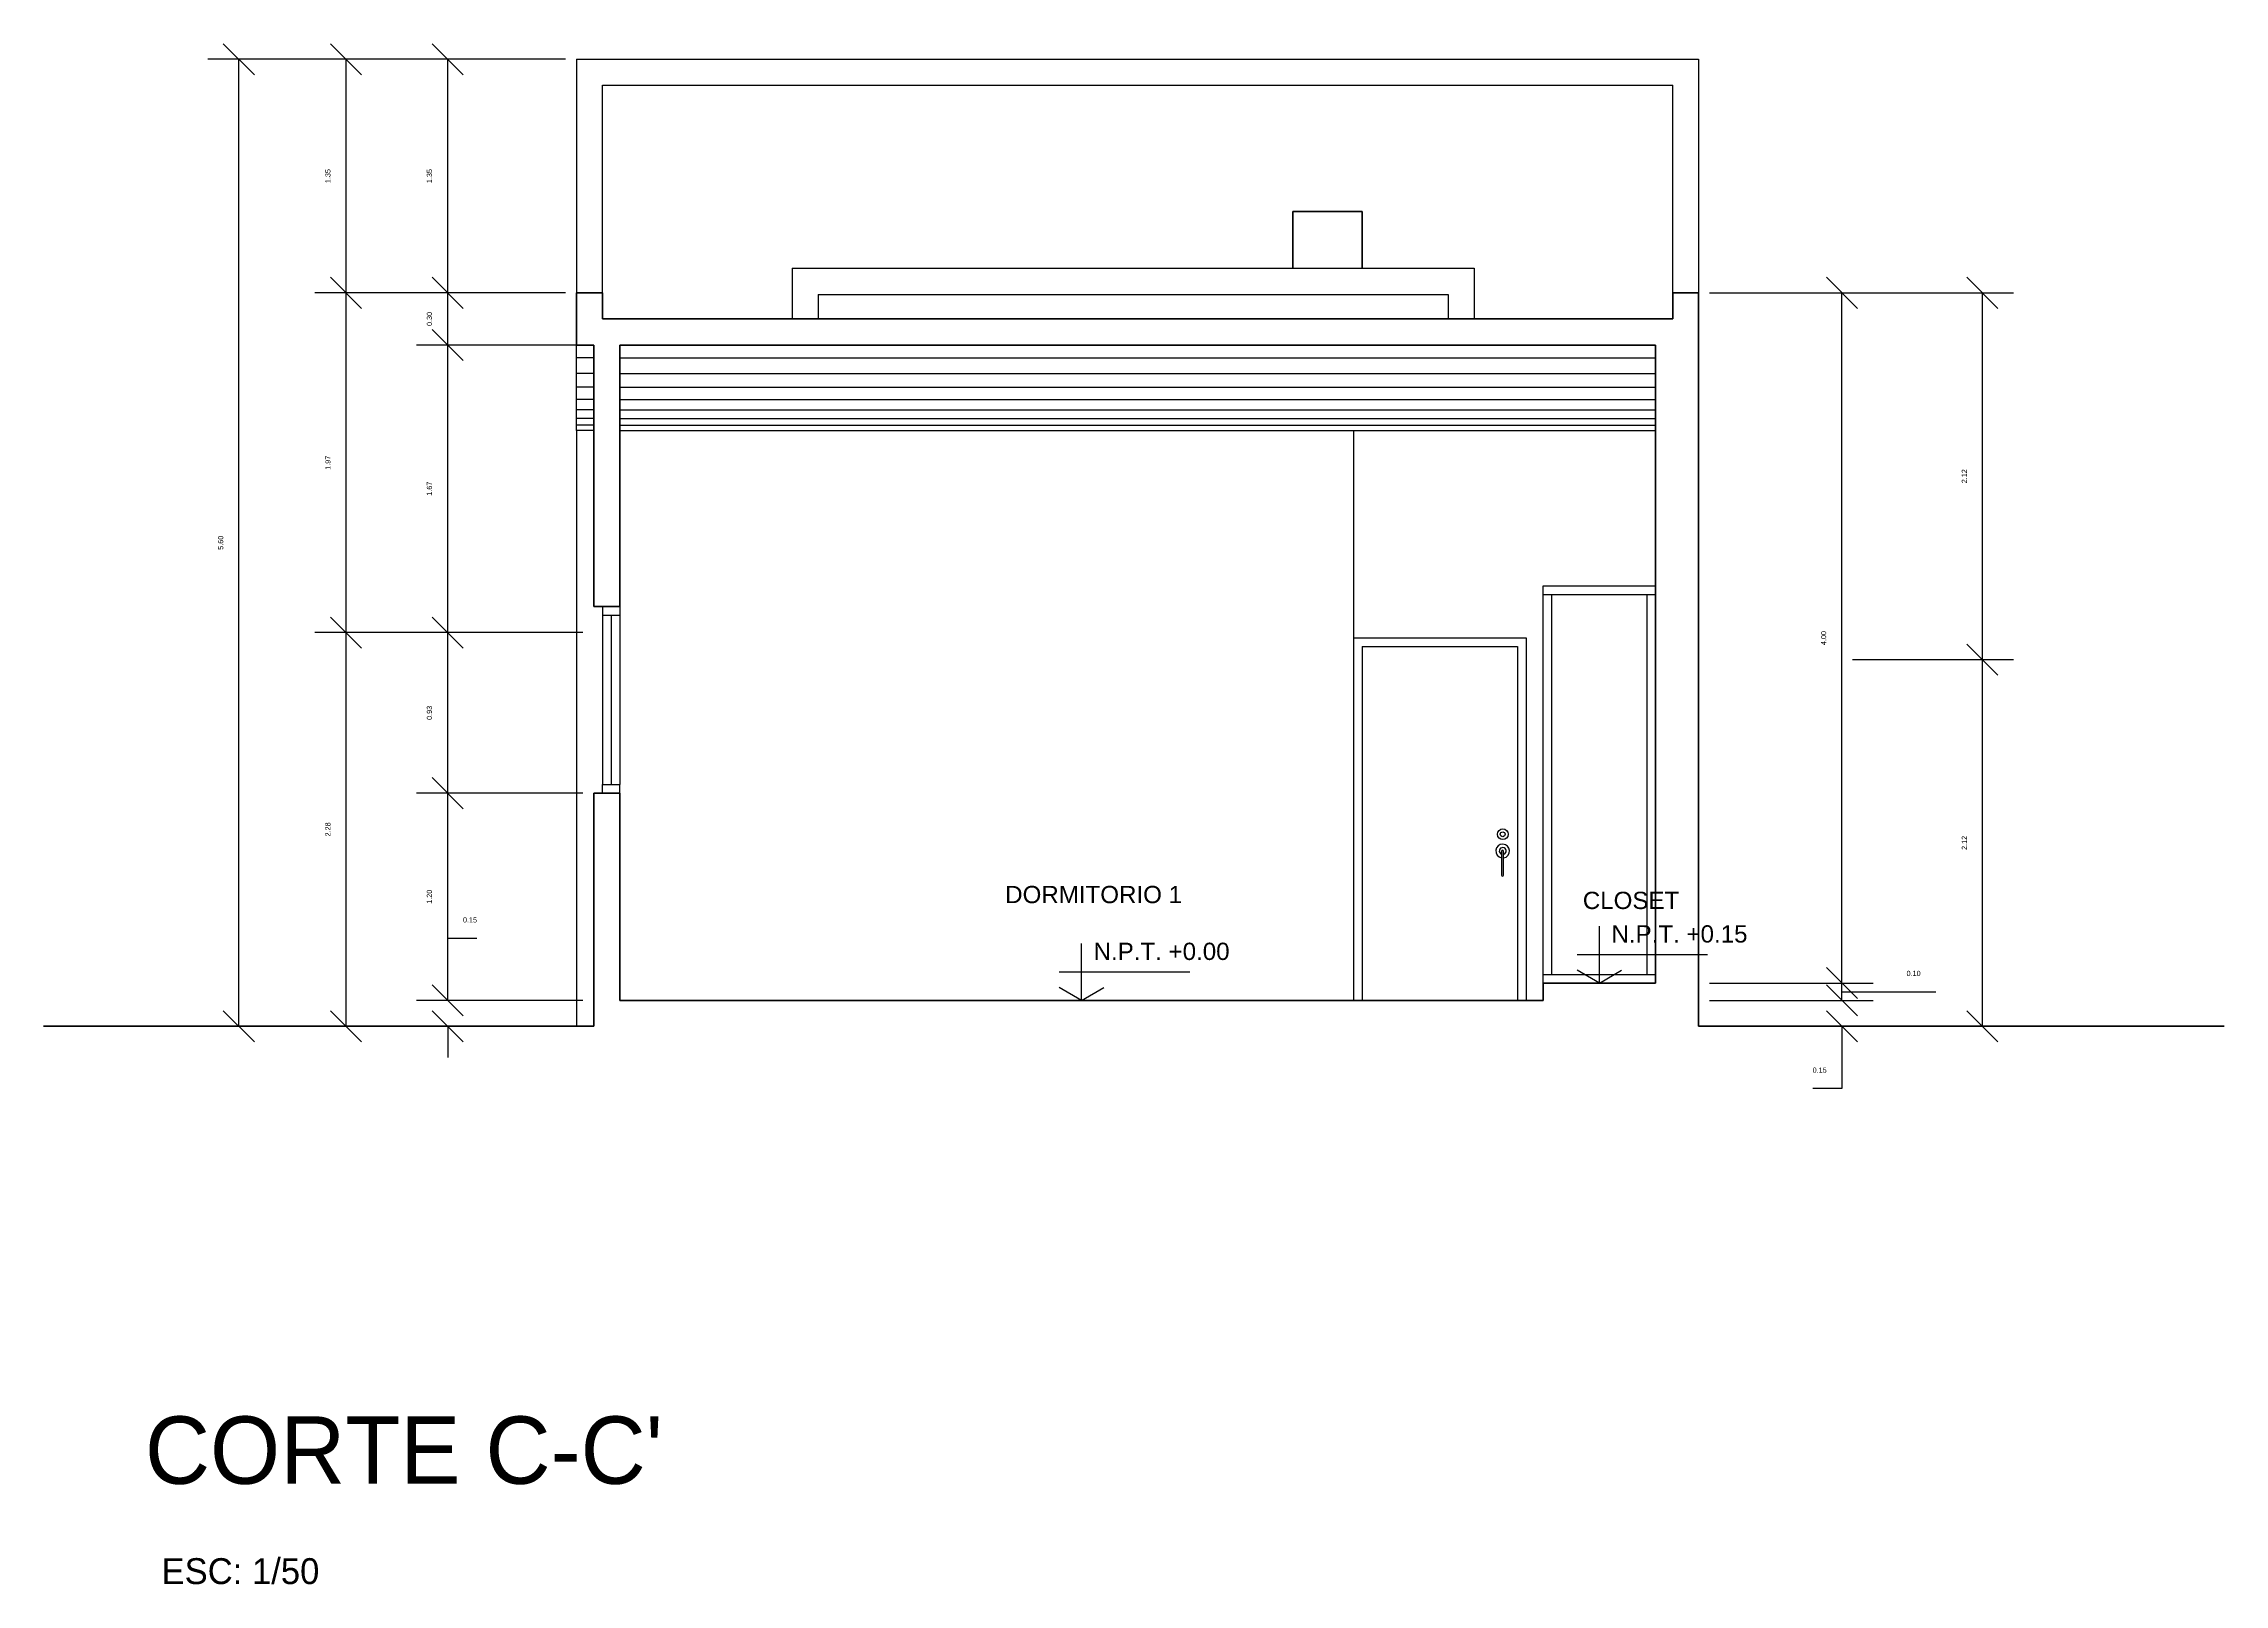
# Model space of a CAD drawing. Header units: millimetres. Extents: x 1110 to 1214, y 1038 to 1099.
# Drawn here: x 1196.01 to 1208.64, y 1039.23 to 1048.15 of the extents above; entities that cross this region are included whole.
import ezdxf

# ---------------------------------------------------------------- set-up
doc = ezdxf.new("R2010")
doc.units = ezdxf.units.MM
for name, color, linetype in [('DOOR', 33, 'Continuous'), ('MUEBLES', 253, 'Continuous'), ('PUERTAS', 35, 'Continuous')]:
    doc.layers.add(name, color=color, linetype=linetype)
for name, color, linetype, lineweight in [('ELEVACIONES', 140, 'Continuous', 30), ('muros', 150, 'Continuous', 70), ('texto de titulo', 7, 'Continuous', 40), ('TEXTOS', 251, 'Continuous', 60)]:
    doc.layers.add(name, color=color, linetype=linetype, lineweight=lineweight)
doc.styles.add('Annotative', font='arial.ttf')
doc.styles.add('DESCRIPCION', font='arial.ttf', dxfattribs={"height": 0.1})
doc.styles.get("Standard").update_dxf_attribs({"font": 'arial.ttf'})
doc.dimstyles.get("Standard").update_dxf_attribs({"dimtxt": 0.03, "dimasz": 0.18, "dimexe": 0.18, "dimexo": 0.0625, "dimgap": 0.09, "dimtad": 1, "dimtoh": 1, "dimzin": 0, "dimdsep": 46, "dimtxsty": 'Annotative', "dimblk": 'OBLIQUE', "dimcen": 0.09, "dimadec": 0, "dimazin": 0, "dimtfac": 1, "dimtofl": 0, "dimtmove": 0, "dimatfit": 3, "dimldrblk": 'OBLIQUE', "dimfxl": 1, "dimtolj": 1, "dimtzin": 0, "dimarcsym": 0})

# ---------------------------------------------------------------- blocks, each defined once
blk = doc.blocks.new('A$C5B13684F')
for p, q in [((0.129, 0), (0.129, 0.33)), ((0, 0.165), (0.756, 0.165))]:
    blk.add_line(p, q)
at = {"lineweight": 30}
for q in [(0, 0.074), (0.258, 0.074)]:
    blk.add_line((0.129, 0), q, dxfattribs=at)
at = {"insert": (0.199, 0.334), "char_height": 0.1, "attachment_point": 1, "style": 'DESCRIPCION'}
blk.add_mtext_dynamic_manual_height_columns('N.P.T. +0.00', width=0.7841, gutter_width=0.5, heights=[0], dxfattribs=at)
blk = doc.blocks.new('A$C630719DE')
at = {"layer": 'PUERTAS'}
for p, q in [((0.033, 0.143), (0.033, 0.006)), ((0.045, 0.006), (0.045, 0.143))]:
    blk.add_line(p, q, dxfattribs=at)
for centre, radius in [((0.041, 0.242), 0.031), ((0.04, 0.242), 0.014)]:
    blk.add_circle(centre, radius, dxfattribs=at)
for centre, radius, start, end in [((0.04, 0.145), 0.0398, 277.2148, 259.8733), ((0.04, 0.145), 0.0198, 284.6179, 249.3095), ((0.039, 0.143), 0.006, 0, 180), ((0.039, 0.006), 0.006, 180, 0)]:
    blk.add_arc(centre, radius, start, end, dxfattribs=at)
blk = doc.blocks.new('_Oblique')
at = {"color": 0, "linetype": 'ByBlock', "lineweight": -2}
blk.add_line((-0.5, -0.5), (0.5, 0.5), dxfattribs=at)
blk = doc.blocks.new('*D31')
at = {"color": 0, "lineweight": -2}
for p, q in [((1199.136, 1043.81), (1198.173, 1043.81)), ((1198.353, 1042.61), (1198.353, 1043.81)), ((1199.136, 1042.61), (1198.173, 1042.61))]:
    blk.add_line(p, q, dxfattribs=at)
at = {"layer": 'Defpoints', "color": 0}
for p in [(1198.353, 1043.81), (1199.199, 1043.81), (1199.199, 1042.61)]:
    blk.add_point(p, dxfattribs=at)
at = {"color": 0, "lineweight": -2, "xscale": 0.18, "yscale": 0.18, "zscale": 0.18}
for p, rotation in [((1198.353, 1043.81), 90), ((1198.353, 1042.61), 270)]:
    blk.add_blockref('_Oblique', p, dxfattribs=dict(at, rotation=rotation))
at = {"color": 0, "insert": (1198.247, 1043.21), "char_height": 0.03, "attachment_point": 5, "rotation": 90, "style": 'Annotative'}
blk.add_mtext('\\A1;1.20', dxfattribs=at)
blk = doc.blocks.new('*D32')
at = {"color": 0, "lineweight": -2}
for p, q in [((1199.136, 1044.74), (1198.173, 1044.74)), ((1198.353, 1043.81), (1198.353, 1044.74)), ((1199.136, 1043.81), (1198.173, 1043.81))]:
    blk.add_line(p, q, dxfattribs=at)
at = {"layer": 'Defpoints', "color": 0}
for p in [(1198.353, 1044.74), (1199.199, 1044.74), (1199.199, 1043.81)]:
    blk.add_point(p, dxfattribs=at)
at = {"color": 0, "lineweight": -2, "xscale": 0.18, "yscale": 0.18, "zscale": 0.18}
for p, rotation in [((1198.353, 1044.74), 90), ((1198.353, 1043.81), 270)]:
    blk.add_blockref('_Oblique', p, dxfattribs=dict(at, rotation=rotation))
at = {"color": 0, "insert": (1198.247, 1044.275), "char_height": 0.03, "attachment_point": 5, "rotation": 90, "style": 'Annotative'}
blk.add_mtext('\\A1;0.93', dxfattribs=at)
blk = doc.blocks.new('*D33')
at = {"color": 0, "lineweight": -2}
for p, q in [((1199.136, 1046.405), (1198.173, 1046.405)), ((1198.353, 1044.74), (1198.353, 1046.405)), ((1199.136, 1044.74), (1198.173, 1044.74))]:
    blk.add_line(p, q, dxfattribs=at)
at = {"layer": 'Defpoints', "color": 0}
for p in [(1198.353, 1046.405), (1199.199, 1046.405), (1199.199, 1044.74)]:
    blk.add_point(p, dxfattribs=at)
at = {"color": 0, "lineweight": -2, "xscale": 0.18, "yscale": 0.18, "zscale": 0.18}
for p, rotation in [((1198.353, 1046.405), 90), ((1198.353, 1044.74), 270)]:
    blk.add_blockref('_Oblique', p, dxfattribs=dict(at, rotation=rotation))
at = {"color": 0, "insert": (1198.247, 1045.573), "char_height": 0.03, "attachment_point": 5, "rotation": 90, "style": 'Annotative'}
blk.add_mtext('\\A1;1.67', dxfattribs=at)
blk = doc.blocks.new('*D34')
at = {"color": 0, "lineweight": -2}
for p, q in [((1199.036, 1046.707), (1198.173, 1046.707)), ((1198.353, 1046.405), (1198.353, 1046.707)), ((1199.136, 1046.405), (1198.173, 1046.405))]:
    blk.add_line(p, q, dxfattribs=at)
at = {"layer": 'Defpoints', "color": 0}
for p in [(1198.353, 1046.707), (1199.099, 1046.707), (1199.199, 1046.405)]:
    blk.add_point(p, dxfattribs=at)
at = {"color": 0, "lineweight": -2, "xscale": 0.18, "yscale": 0.18, "zscale": 0.18}
for p, rotation in [((1198.353, 1046.707), 90), ((1198.353, 1046.405), 270)]:
    blk.add_blockref('_Oblique', p, dxfattribs=dict(at, rotation=rotation))
at = {"color": 0, "insert": (1198.247, 1046.556), "char_height": 0.03, "attachment_point": 5, "rotation": 90, "style": 'Annotative'}
blk.add_mtext('\\A1;0.30', dxfattribs=at)
blk = doc.blocks.new('*D35')
at = {"color": 0, "lineweight": -2}
for p, q in [((1198.29, 1044.74), (1197.584, 1044.74)), ((1197.764, 1042.46), (1197.764, 1044.74)), ((1198.29, 1042.46), (1197.584, 1042.46))]:
    blk.add_line(p, q, dxfattribs=at)
at = {"layer": 'Defpoints', "color": 0}
for p in [(1197.764, 1044.74), (1198.353, 1044.74), (1198.353, 1042.46)]:
    blk.add_point(p, dxfattribs=at)
at = {"color": 0, "lineweight": -2, "xscale": 0.18, "yscale": 0.18, "zscale": 0.18}
for p, rotation in [((1197.764, 1044.74), 90), ((1197.764, 1042.46), 270)]:
    blk.add_blockref('_Oblique', p, dxfattribs=dict(at, rotation=rotation))
at = {"color": 0, "insert": (1197.659, 1043.6), "char_height": 0.03, "attachment_point": 5, "rotation": 90, "style": 'Annotative'}
blk.add_mtext('\\A1;2.28', dxfattribs=at)
blk = doc.blocks.new('*D36')
at = {"color": 0, "lineweight": -2}
for p, q in [((1198.29, 1046.707), (1197.584, 1046.707)), ((1197.764, 1044.74), (1197.764, 1046.707)), ((1198.29, 1044.74), (1197.584, 1044.74))]:
    blk.add_line(p, q, dxfattribs=at)
at = {"layer": 'Defpoints', "color": 0}
for p in [(1197.764, 1046.707), (1198.353, 1046.707), (1198.353, 1044.74)]:
    blk.add_point(p, dxfattribs=at)
at = {"color": 0, "lineweight": -2, "xscale": 0.18, "yscale": 0.18, "zscale": 0.18}
for p, rotation in [((1197.764, 1046.707), 90), ((1197.764, 1044.74), 270)]:
    blk.add_blockref('_Oblique', p, dxfattribs=dict(at, rotation=rotation))
at = {"color": 0, "insert": (1197.659, 1045.723), "char_height": 0.03, "attachment_point": 5, "rotation": 90, "style": 'Annotative'}
blk.add_mtext('\\A1;1.97', dxfattribs=at)
blk = doc.blocks.new('*D37')
at = {"color": 0, "lineweight": -2}
for p, q in [((1205.661, 1042.71), (1206.609, 1042.71)), ((1206.429, 1042.61), (1206.429, 1042.71)), ((1205.661, 1042.61), (1206.609, 1042.61)), ((1206.429, 1042.66), (1206.715, 1042.66)), ((1206.715, 1042.66), (1206.973, 1042.66))]:
    blk.add_line(p, q, dxfattribs=at)
at = {"layer": 'Defpoints', "color": 0}
for p in [(1205.599, 1042.71), (1206.429, 1042.71), (1205.599, 1042.61)]:
    blk.add_point(p, dxfattribs=at)
at = {"color": 0, "insert": (1206.844, 1042.766), "char_height": 0.03, "attachment_point": 5, "style": 'Annotative'}
blk.add_mtext('\\A1;0.10', dxfattribs=at)
blk = doc.blocks.new('*D38')
at = {"color": 0, "lineweight": -2}
for p, q in [((1205.661, 1046.707), (1206.609, 1046.707)), ((1206.429, 1042.71), (1206.429, 1046.707)), ((1205.724, 1042.71), (1206.609, 1042.71))]:
    blk.add_line(p, q, dxfattribs=at)
at = {"layer": 'Defpoints', "color": 0}
for p in [(1205.599, 1046.707), (1206.429, 1046.707), (1205.661, 1042.71)]:
    blk.add_point(p, dxfattribs=at)
at = {"color": 0, "lineweight": -2, "xscale": 0.18, "yscale": 0.18, "zscale": 0.18}
for p, rotation in [((1206.429, 1046.707), 90), ((1206.429, 1042.71), 270)]:
    blk.add_blockref('_Oblique', p, dxfattribs=dict(at, rotation=rotation))
at = {"color": 0, "insert": (1206.323, 1044.708), "char_height": 0.03, "attachment_point": 5, "rotation": 90, "style": 'Annotative'}
blk.add_mtext('\\A1;4.00', dxfattribs=at)
blk = doc.blocks.new('*D39')
at = {"color": 0, "lineweight": -2}
for p, q in [((1206.491, 1044.583), (1207.423, 1044.583)), ((1207.243, 1042.46), (1207.243, 1044.583)), ((1206.491, 1042.46), (1207.423, 1042.46))]:
    blk.add_line(p, q, dxfattribs=at)
at = {"layer": 'Defpoints', "color": 0}
for p in [(1206.429, 1044.583), (1207.243, 1044.583), (1206.429, 1042.46)]:
    blk.add_point(p, dxfattribs=at)
at = {"color": 0, "lineweight": -2, "xscale": 0.18, "yscale": 0.18, "zscale": 0.18}
for p, rotation in [((1207.243, 1044.583), 90), ((1207.243, 1042.46), 270)]:
    blk.add_blockref('_Oblique', p, dxfattribs=dict(at, rotation=rotation))
at = {"color": 0, "insert": (1207.138, 1043.522), "char_height": 0.03, "attachment_point": 5, "rotation": 90, "style": 'Annotative'}
blk.add_mtext('\\A1;2.12', dxfattribs=at)
blk = doc.blocks.new('*D40')
at = {"color": 0, "lineweight": -2}
for p, q in [((1206.491, 1046.707), (1207.423, 1046.707)), ((1207.243, 1044.583), (1207.243, 1046.707)), ((1206.491, 1044.583), (1207.423, 1044.583))]:
    blk.add_line(p, q, dxfattribs=at)
at = {"layer": 'Defpoints', "color": 0}
for p in [(1206.429, 1046.707), (1207.243, 1046.707), (1206.429, 1044.583)]:
    blk.add_point(p, dxfattribs=at)
at = {"color": 0, "lineweight": -2, "xscale": 0.18, "yscale": 0.18, "zscale": 0.18}
for p, rotation in [((1207.243, 1046.707), 90), ((1207.243, 1044.583), 270)]:
    blk.add_blockref('_Oblique', p, dxfattribs=dict(at, rotation=rotation))
at = {"color": 0, "insert": (1207.138, 1045.645), "char_height": 0.03, "attachment_point": 5, "rotation": 90, "style": 'Annotative'}
blk.add_mtext('\\A1;2.12', dxfattribs=at)
blk = doc.blocks.new('*D161')
at = {"color": 0, "lineweight": -2}
for p, q in [((1199.036, 1048.06), (1198.173, 1048.06)), ((1198.353, 1046.707), (1198.353, 1048.06)), ((1199.036, 1046.707), (1198.173, 1046.707))]:
    blk.add_line(p, q, dxfattribs=at)
at = {"layer": 'Defpoints', "color": 0}
for p in [(1198.353, 1048.06), (1199.099, 1048.06), (1199.099, 1046.707)]:
    blk.add_point(p, dxfattribs=at)
at = {"color": 0, "lineweight": -2, "xscale": 0.18, "yscale": 0.18, "zscale": 0.18}
for p, rotation in [((1198.353, 1048.06), 90), ((1198.353, 1046.707), 270)]:
    blk.add_blockref('_Oblique', p, dxfattribs=dict(at, rotation=rotation))
at = {"color": 0, "insert": (1198.247, 1047.383), "char_height": 0.03, "attachment_point": 5, "rotation": 90, "style": 'Annotative'}
blk.add_mtext('\\A1;1.35', dxfattribs=at)
blk = doc.blocks.new('*D162')
at = {"color": 0, "lineweight": -2}
for p, q in [((1198.29, 1048.06), (1197.584, 1048.06)), ((1197.764, 1046.707), (1197.764, 1048.06)), ((1198.29, 1046.707), (1197.584, 1046.707))]:
    blk.add_line(p, q, dxfattribs=at)
at = {"layer": 'Defpoints', "color": 0}
for p in [(1197.764, 1048.06), (1198.353, 1048.06), (1198.353, 1046.707)]:
    blk.add_point(p, dxfattribs=at)
at = {"color": 0, "lineweight": -2, "xscale": 0.18, "yscale": 0.18, "zscale": 0.18}
for p, rotation in [((1197.764, 1048.06), 90), ((1197.764, 1046.707), 270)]:
    blk.add_blockref('_Oblique', p, dxfattribs=dict(at, rotation=rotation))
at = {"color": 0, "insert": (1197.659, 1047.383), "char_height": 0.03, "attachment_point": 5, "rotation": 90, "style": 'Annotative'}
blk.add_mtext('\\A1;1.35', dxfattribs=at)
blk = doc.blocks.new('*D163')
at = {"color": 0, "lineweight": -2}
for p, q in [((1197.701, 1048.06), (1196.963, 1048.06)), ((1197.143, 1042.46), (1197.143, 1048.06)), ((1197.701, 1042.46), (1196.963, 1042.46))]:
    blk.add_line(p, q, dxfattribs=at)
at = {"layer": 'Defpoints', "color": 0}
for p in [(1197.143, 1048.06), (1197.764, 1048.06), (1197.764, 1042.46)]:
    blk.add_point(p, dxfattribs=at)
at = {"color": 0, "lineweight": -2, "xscale": 0.18, "yscale": 0.18, "zscale": 0.18}
for p, rotation in [((1197.143, 1048.06), 90), ((1197.143, 1042.46), 270)]:
    blk.add_blockref('_Oblique', p, dxfattribs=dict(at, rotation=rotation))
at = {"color": 0, "insert": (1197.038, 1045.26), "char_height": 0.03, "attachment_point": 5, "rotation": 90, "style": 'Annotative'}
blk.add_mtext('\\A1;5.60', dxfattribs=at)
blk = doc.blocks.new('*D164')
at = {"color": 0, "lineweight": -2}
for p, q in [((1198.353, 1042.61), (1198.353, 1042.97)), ((1198.353, 1042.97), (1198.521, 1042.97)), ((1199.136, 1042.61), (1198.173, 1042.61)), ((1199.136, 1042.46), (1198.173, 1042.46)), ((1198.353, 1042.46), (1198.353, 1042.28))]:
    blk.add_line(p, q, dxfattribs=at)
at = {"layer": 'Defpoints', "color": 0}
for p in [(1198.353, 1042.61), (1199.199, 1042.61), (1199.199, 1042.46)]:
    blk.add_point(p, dxfattribs=at)
at = {"color": 0, "lineweight": -2, "xscale": 0.18, "yscale": 0.18, "zscale": 0.18}
for p, rotation in [((1198.353, 1042.61), 270), ((1198.353, 1042.46), 90)]:
    blk.add_blockref('_Oblique', p, dxfattribs=dict(at, rotation=rotation))
at = {"color": 0, "insert": (1198.482, 1043.076), "char_height": 0.03, "attachment_point": 5, "style": 'Annotative'}
blk.add_mtext('\\A1;0.15', dxfattribs=at)
blk = doc.blocks.new('*D165')
at = {"color": 0, "lineweight": -2}
for p, q in [((1206.429, 1042.61), (1206.429, 1042.79)), ((1205.661, 1042.61), (1206.609, 1042.61)), ((1205.661, 1042.46), (1206.609, 1042.46)), ((1206.429, 1042.46), (1206.429, 1042.1)), ((1206.429, 1042.1), (1206.26, 1042.1))]:
    blk.add_line(p, q, dxfattribs=at)
at = {"layer": 'Defpoints', "color": 0}
for p in [(1205.599, 1042.61), (1205.599, 1042.46), (1206.429, 1042.46)]:
    blk.add_point(p, dxfattribs=at)
at = {"color": 0, "lineweight": -2, "xscale": 0.18, "yscale": 0.18, "zscale": 0.18}
for p, rotation in [((1206.429, 1042.61), 270), ((1206.429, 1042.46), 90)]:
    blk.add_blockref('_Oblique', p, dxfattribs=dict(at, rotation=rotation))
at = {"color": 0, "insert": (1206.3, 1042.206), "char_height": 0.03, "attachment_point": 5, "style": 'Annotative'}
blk.add_mtext('\\A1;0.15', dxfattribs=at)

msp = doc.modelspace()

# ---------------------------------------------------------------- linework, layer by layer
at = {"color": 0}
for p, q in [((1200.349, 1046.85), (1200.349, 1046.556)), ((1200.349, 1046.85), (1204.299, 1046.85)), ((1204.299, 1046.85), (1204.299, 1046.556)), ((1200.499, 1046.698), (1204.149, 1046.698)), ((1200.499, 1046.698), (1200.499, 1046.556)), ((1204.149, 1046.698), (1204.149, 1046.556)), ((1199.099, 1045.91), (1199.099, 1046.405)), ((1199.099, 1045.91), (1199.099, 1042.46)), ((1203.599, 1045.91), (1203.599, 1042.61)), ((1204.699, 1045.01), (1205.349, 1045.01)), ((1204.699, 1042.71), (1204.699, 1045.01)), ((1204.699, 1044.96), (1205.349, 1044.96)), ((1204.749, 1042.76), (1204.749, 1044.96)), ((1205.299, 1044.96), (1205.299, 1042.76)), ((1199.249, 1043.81), (1199.249, 1043.86)), ((1199.349, 1043.81), (1199.349, 1043.86)), ((1204.699, 1042.76), (1205.349, 1042.76))]:
    msp.add_line(p, q, dxfattribs=at)
at = {"color": 1}
for p, q in [((1199.199, 1046.33), (1199.099, 1046.33)), ((1199.349, 1046.33), (1205.349, 1046.33)), ((1199.199, 1046.24), (1199.099, 1046.24)), ((1199.349, 1046.24), (1205.349, 1046.24)), ((1199.199, 1046.16), (1199.099, 1046.16)), ((1199.199, 1046.09), (1199.099, 1046.09)), ((1199.349, 1046.16), (1205.349, 1046.16)), ((1199.349, 1046.09), (1205.349, 1046.09)), ((1199.199, 1046.03), (1199.099, 1046.03)), ((1199.199, 1045.98), (1199.099, 1045.98)), ((1199.349, 1046.03), (1205.349, 1046.03)), ((1199.349, 1045.98), (1205.349, 1045.98)), ((1199.199, 1045.94), (1199.099, 1045.94)), ((1199.199, 1045.91), (1199.099, 1045.91)), ((1199.349, 1045.94), (1205.349, 1045.94)), ((1199.349, 1045.91), (1205.349, 1045.91))]:
    msp.add_line(p, q, dxfattribs=at)
at = {"color": 4}
for p, q in [((1199.249, 1044.89), (1199.249, 1043.86)), ((1199.249, 1044.84), (1199.349, 1044.84)), ((1199.299, 1044.84), (1199.299, 1043.86)), ((1199.349, 1044.89), (1199.349, 1043.86)), ((1199.249, 1043.86), (1199.349, 1043.86))]:
    msp.add_line(p, q, dxfattribs=at)
for p, q in [((1205.024, 1042.71), (1205.024, 1043.04)), ((1204.895, 1042.875), (1205.651, 1042.875))]:
    msp.add_line(p, q)
at = {"lineweight": 30}
for q in [(1204.895, 1042.785), (1205.153, 1042.785)]:
    msp.add_line((1205.024, 1042.71), q, dxfattribs=at)
at = {"lineweight": 100}
for p, q in [((1199.349, 1042.61), (1204.699, 1042.61)), ((1196.012, 1042.46), (1199.199, 1042.46)), ((1205.599, 1042.46), (1208.644, 1042.46))]:
    msp.add_line(p, q, dxfattribs=at)
at = {"layer": 'ELEVACIONES', "lineweight": 35}
for p, q in [((1203.249, 1047.179), (1203.649, 1047.179)), ((1203.249, 1047.179), (1203.249, 1046.85)), ((1203.649, 1047.179), (1203.649, 1046.85))]:
    msp.add_line(p, q, dxfattribs=at)
at = {"layer": 'MUEBLES'}
for p, q in [((1199.099, 1048.06), (1199.099, 1046.707)), ((1199.099, 1048.06), (1205.599, 1048.06)), ((1205.599, 1048.06), (1205.599, 1046.707)), ((1199.249, 1046.707), (1199.249, 1047.91)), ((1199.249, 1047.91), (1205.449, 1047.91)), ((1205.449, 1046.707), (1205.449, 1047.91)), ((1203.599, 1044.71), (1204.599, 1044.71)), ((1204.599, 1044.71), (1204.599, 1042.61)), ((1203.649, 1044.66), (1203.649, 1042.61)), ((1203.649, 1044.66), (1204.549, 1044.66)), ((1204.549, 1044.66), (1204.549, 1042.61))]:
    msp.add_line(p, q, dxfattribs=at)
at = {"layer": 'muros', "color": 5}
for p, q in [((1199.099, 1046.707), (1199.249, 1046.707)), ((1199.099, 1046.707), (1199.099, 1046.405)), ((1199.249, 1046.707), (1199.249, 1046.556)), ((1205.449, 1046.707), (1205.599, 1046.707)), ((1205.449, 1046.707), (1205.449, 1046.556)), ((1205.599, 1046.707), (1205.599, 1042.46)), ((1199.249, 1046.556), (1205.449, 1046.556)), ((1199.099, 1046.405), (1199.199, 1046.405)), ((1199.199, 1046.405), (1199.199, 1044.89)), ((1199.349, 1046.405), (1199.349, 1045.91)), ((1199.349, 1046.405), (1205.349, 1046.405)), ((1205.349, 1046.405), (1205.349, 1042.71)), ((1199.349, 1045.91), (1199.349, 1044.89)), ((1199.199, 1044.89), (1199.349, 1044.89)), ((1199.199, 1044.89), (1199.349, 1044.89)), ((1199.199, 1043.81), (1199.349, 1043.81)), ((1199.199, 1043.81), (1199.199, 1042.46)), ((1199.199, 1043.81), (1199.349, 1043.81)), ((1199.349, 1043.81), (1199.349, 1042.61)), ((1204.699, 1042.71), (1204.699, 1042.61)), ((1204.699, 1042.71), (1205.349, 1042.71))]:
    msp.add_line(p, q, dxfattribs=at)

# ---------------------------------------------------------------- block references
at = {"color": 4}
msp.add_blockref('A$C5B13684F', (1201.895, 1042.61), dxfattribs=at)
at = {"layer": 'DOOR'}
msp.add_blockref('A$C630719DE', (1204.424, 1043.33), dxfattribs=at)

# ---------------------------------------------------------------- texts
at = {"insert": (1205.094, 1043.045), "char_height": 0.1, "attachment_point": 1, "style": 'DESCRIPCION'}
msp.add_mtext_dynamic_manual_height_columns('N.P.T. +0.15', width=0.7841, gutter_width=0.5, heights=[0], dxfattribs=at)
at = {"layer": 'texto de titulo', "char_height": 0.1, "attachment_point": 1}
for s, insert in [('DORMITORIO 1', (1201.582, 1043.273)), ('CLOSET', (1204.928, 1043.239))]:
    msp.add_mtext_dynamic_manual_height_columns(s, width=1.01635, gutter_width=0.5, heights=[0], dxfattribs=dict(at, insert=insert))
at = {"layer": 'TEXTOS', "lineweight": 25, "ltscale": 0.75, "attachment_point": 1}
for s, insert, char_height, width in [("{\\fBankGothic Lt BT|b0|i0|c0|p34;CORTE C-C'}", (1196.599, 1040.201), 0.39048, 8.08069), ('{\\fBankGothic Lt BT|b0|i0|c0|p34;ESC: 1/50}', (1196.695, 1039.38), 0.15, 4.6073)]:
    msp.add_mtext(s, dxfattribs=dict(at, insert=insert, char_height=char_height, width=width))

# ---------------------------------------------------------------- dimensions: what is measured, and where the dimension line sits
at = {"color": 0}
for base, p1, p2, picture, middle in [((1197.143, 1048.06), (1197.764, 1042.46), (1197.764, 1048.06), '*D163', (1197.038, 1045.26)), ((1197.764, 1048.06), (1198.353, 1046.707), (1198.353, 1048.06), '*D162', (1197.659, 1047.383)), ((1198.353, 1048.06), (1199.099, 1046.707), (1199.099, 1048.06), '*D161', (1198.247, 1047.383)), ((1197.764, 1044.74), (1198.353, 1042.46), (1198.353, 1044.74), '*D35', (1197.659, 1043.6)), ((1207.243, 1044.583), (1206.429, 1042.46), (1206.429, 1044.583), '*D39', (1207.138, 1043.522)), ((1198.353, 1043.81), (1199.199, 1042.61), (1199.199, 1043.81), '*D31', (1198.247, 1043.21)), ((1198.353, 1042.61), (1199.199, 1042.46), (1199.199, 1042.61), '*D164', (1198.482, 1043.076)), ((1206.429, 1042.46), (1205.599, 1042.61), (1205.599, 1042.46), '*D165', (1206.3, 1042.206))]:
    dim = msp.add_linear_dim(base=base, p1=p1, p2=p2, angle=90, dimstyle='Standard', dxfattribs=at)
    dim.commit()
    dim.dimension.update_dxf_attribs({"geometry": picture, "text_midpoint": middle})
for base, p1, p2, picture, middle in [((1197.764, 1046.707), (1198.353, 1044.74), (1198.353, 1046.707), '*D36', (1197.659, 1045.723)), ((1198.353, 1046.707), (1199.199, 1046.405), (1199.099, 1046.707), '*D34', (1198.247, 1046.556)), ((1206.429, 1046.707), (1205.661, 1042.71), (1205.599, 1046.707), '*D38', (1206.323, 1044.708)), ((1207.243, 1046.707), (1206.429, 1044.583), (1206.429, 1046.707), '*D40', (1207.138, 1045.645)), ((1198.3528, 1046.4055), (1199.1988, 1044.7403), (1199.1988, 1046.4055), '*D33', (1198.2474, 1045.5729)), ((1198.353, 1044.74), (1199.199, 1043.81), (1199.199, 1044.74), '*D32', (1198.247, 1044.275)), ((1206.429, 1042.71), (1205.599, 1042.61), (1205.599, 1042.71), '*D37', (1206.805, 1042.766))]:
    dim = msp.add_linear_dim(base=base, p1=p1, p2=p2, angle=90, dimstyle='Standard', override={"dimtmove": 1}, dxfattribs=at)
    dim.commit()
    dim.dimension.update_dxf_attribs({"geometry": picture, "text_midpoint": middle})

doc.saveas('drawing.dxf')
